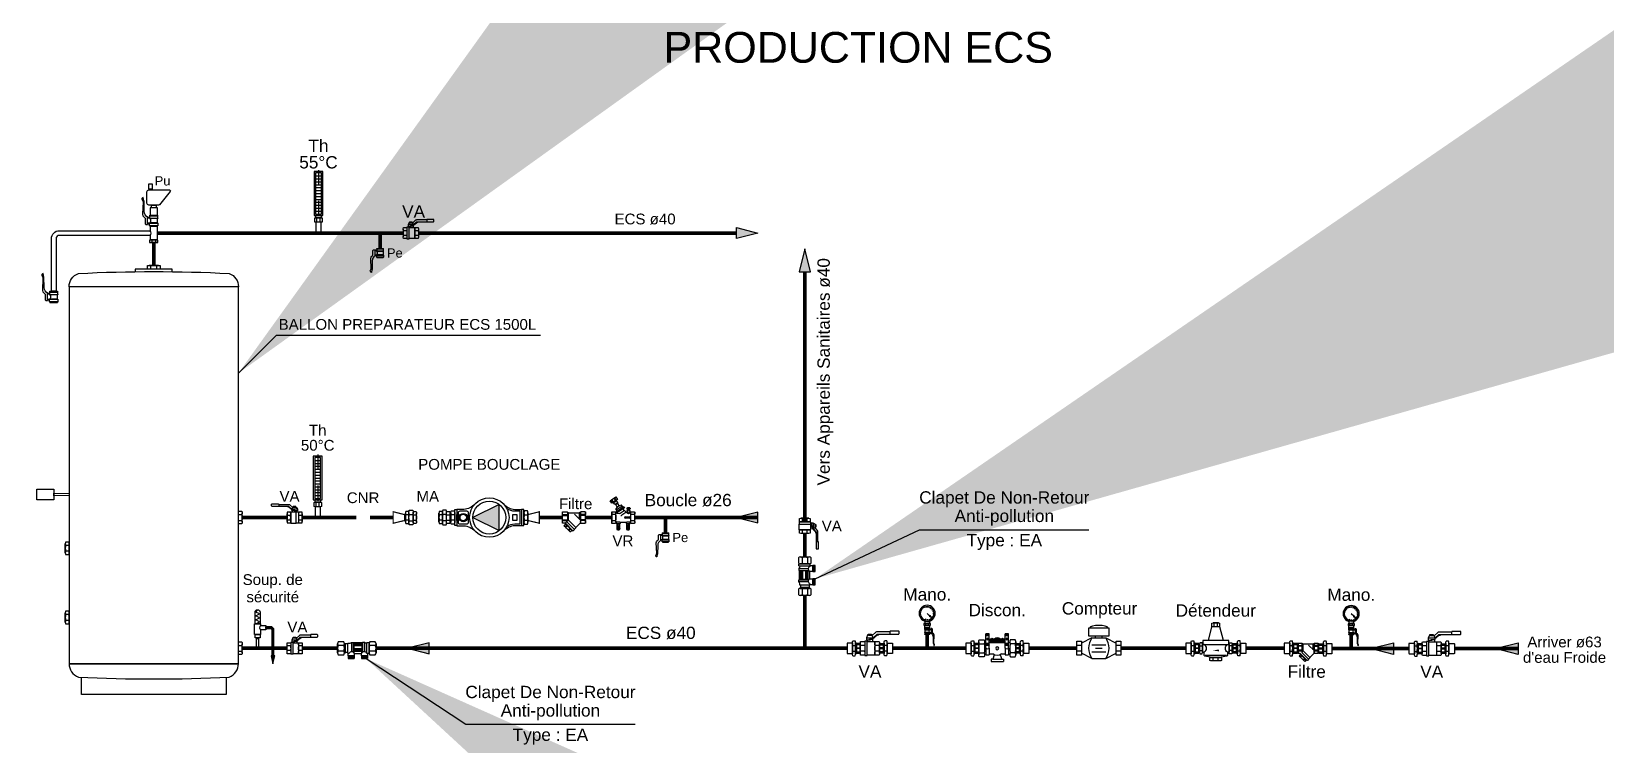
# Model space of a CAD drawing. Header units: metres. Extents: x -101133.8 to -101066.7, y -24899.3 to -24824.7.
# Drawn here: x -101076.97 to -101066.74, y -24847.15 to -24842.52 of the extents above; entities that cross this region are included whole.
import ezdxf
from ezdxf.enums import TextEntityAlignment as Align

# ---------------------------------------------------------------- set-up
doc = ezdxf.new("R2010")
doc.units = ezdxf.units.M
doc.header["$LTSCALE"] = 0.2
doc.linetypes.add('AXES2', pattern=[28.575, 19.05, -3.175, 3.175, -3.175])
for name, color, linetype in [('CMT-PLB-EC-U', 1, 'Continuous'), ('CMT_PLMB_BOUCLAGE', 33, 'BOUCLAGE'), ('CMT_PLMB_EAU_CHAUDE_SANITAIRE', 1, 'Continuous'), ('CMT_PLMB_EAU_FROIDE', 150, 'Continuous'), ('CMT_PLMB_MATERIELS', 33, 'Continuous'), ('CMT_PLMB_ROBINETTERIE_BOUCLAGE', 33, 'Continuous'), ('CMT_PLMB_ROBINETTERIE_EAU_CHAUDE_SANITAITE', 1, 'Continuous'), ('CMT_PLMB_ROBINETTERIE_EAU_FROIDE', 150, 'Continuous')]:
    doc.layers.add(name, color=color, linetype=linetype)
doc.styles.add('Arial', font='arial.ttf')
doc.styles.get("Standard").update_dxf_attribs({"font": 'arial.ttf'})
doc.linetypes.add('BOUCLAGE', pattern='A,12.7,-7.62,["BOU",Standard,S=2.54,R=0,X=-2.54,Y=-1.27],-7.62', length=27.94)
doc.linetypes.add('EAU_CHAUDE', pattern='A,12.7,-5.08,["EC",Standard,S=2.54,R=0,X=-2.54,Y=-1.27],-5.08', length=22.86)
doc.linetypes.add('EAU_FROIDE', pattern='A,12.7,-5.08,["EF",Standard,S=2.54,R=0,X=-2.54,Y=-1.27],-5.08', length=22.86)
doc.dimstyles.new('ISO-25', dxfattribs={"dimtxt": 2.5, "dimasz": 2.5, "dimexe": 1.25, "dimexo": 0.625, "dimtad": 1, "dimtxsty": 'Standard', "dimcen": 2.5, "dimadec": 0, "dimazin": 0, "dimtfac": 1, "dimtmove": 0, "dimatfit": 3, "dimfxl": 1, "dimarcsym": 0})

msp = doc.modelspace()

# ---------------------------------------------------------------- texts
at = {"layer": 'CMT-PLB-EC-U', "insert": (-101072.862, -24842.622), "char_height": 0.2, "attachment_point": 4, "style": 'Arial'}
msp.add_mtext('PRODUCTION ECS', dxfattribs=at)
at = {"layer": 'CMT_PLMB_BOUCLAGE'}
msp.add_text('Boucle ø26', height=0.08, rotation=360, dxfattribs=at).set_placement((-101072.702, -24845.563), align=Align.MIDDLE)
at = {"layer": 'CMT_PLMB_EAU_CHAUDE_SANITAIRE', "linetype": 'EAU_CHAUDE'}
msp.add_text('ECS ø40', height=0.07, dxfattribs=at).set_placement((-101072.982, -24843.737), align=Align.MIDDLE)
at = {"layer": 'CMT_PLMB_EAU_FROIDE', "linetype": 'EAU_FROIDE'}
for s, rotation, p in [('Vers Appareils Sanitaires ø40', 90, (-101071.812, -24844.73)), ('ECS ø40', 360, (-101072.88, -24846.428))]:
    msp.add_text(s, height=0.08, rotation=rotation, dxfattribs=at).set_placement(p, align=Align.MIDDLE)
for s, height, p in [('Mano.', 0.08, (-101071.149, -24846.178)), ('Mano.', 0.08, (-101068.394, -24846.18)), ('Discon.', 0.08, (-101070.694, -24846.278)), ('Compteur', 0.08, (-101070.029, -24846.28)), ('Détendeur', 0.08, (-101069.274, -24846.28)), ('Arriver ø63', 0.07, (-101067.008, -24846.486)), ("d'eau Froide", 0.07, (-101067.008, -24846.586)), ('VA', 0.08, (-101071.521, -24846.678)), ('Filtre', 0.08, (-101068.683, -24846.678)), ('VA', 0.08, (-101067.871, -24846.68))]:
    msp.add_text(s, height=height, dxfattribs=at).set_placement(p, align=Align.MIDDLE)
at = {"layer": 'CMT_PLMB_MATERIELS'}
for s, p in [('BALLON PREPARATEUR ECS 1500L', (-101074.526, -24844.422)), ('POMPE BOUCLAGE', (-101073.994, -24845.332))]:
    msp.add_text(s, height=0.07, dxfattribs=at).set_placement(p, align=Align.MIDDLE)
at = {"layer": 'CMT_PLMB_ROBINETTERIE_BOUCLAGE'}
for s, height, p in [('Th', 0.07, (-101075.109, -24845.108)), ('50°C', 0.07, (-101075.109, -24845.208)), ('VA', 0.07, (-101075.292, -24845.54)), ('CNR', 0.07, (-101074.814, -24845.549)), ('MA', 0.07, (-101074.394, -24845.54)), ('Filtre', 0.07, (-101073.433, -24845.587)), ('Pe', 0.06, (-101072.753, -24845.808)), ('VR', 0.07, (-101073.126, -24845.829))]:
    msp.add_text(s, height=height, dxfattribs=at).set_placement(p, align=Align.MIDDLE)
at = {"layer": 'CMT_PLMB_ROBINETTERIE_EAU_CHAUDE_SANITAITE'}
for s, height, p in [('Th', 0.08, (-101075.104, -24843.258)), ('55°C', 0.08, (-101075.104, -24843.368)), ('Pu', 0.06, (-101076.117, -24843.489)), ('VA', 0.08, (-101074.486, -24843.688)), ('Pe', 0.06, (-101074.608, -24843.958))]:
    msp.add_text(s, height=height, dxfattribs=at).set_placement(p, align=Align.MIDDLE)
at = {"layer": 'CMT_PLMB_ROBINETTERIE_EAU_FROIDE'}
for s, height, p in [('Clapet De Non-Retour', 0.08, (-101070.648, -24845.557)), ('Anti-pollution', 0.08, (-101070.648, -24845.677)), ('VA', 0.07, (-101071.769, -24845.733)), ('Type : EA', 0.08, (-101070.648, -24845.837)), ('Soup. de', 0.07, (-101075.401, -24846.09)), ('sécurité', 0.07, (-101075.401, -24846.192)), ('VA', 0.07, (-101075.241, -24846.39)), ('Clapet De Non-Retour', 0.08, (-101073.597, -24846.822)), ('Anti-pollution', 0.08, (-101073.597, -24846.942)), ('Type : EA', 0.08, (-101073.597, -24847.102))]:
    msp.add_text(s, height=height, dxfattribs=at).set_placement(p, align=Align.MIDDLE)

# ---------------------------------------------------------------- blocks, each defined once
blk = doc.blocks.new('A$C6D3B1E38')
blk.add_lwpolyline([(42, 12), (42, 62, 0.260392), (65, 100), (66, 172), (68, 172), (71, 195, -0.628085), (78, 178, 0.144704), (73, 165), (76, 81, -0.213854), (68, 64, 0.040121), (59, 55), (59, 21, -0.414214), (50, 12), (42, 12)], format="xyb")
for points in [[(26, 73, -0.414214), (28, 70), (-28, 70, -0.414214), (-26, 73)], [(26, 52, 0.414214), (28, 54), (-28, 54, 0.414214), (-26, 52)], [(26, 23, -0.414214), (28, 21), (-28, 21, -0.414214), (-26, 23)], [(26, 2, 0.414214), (28, 4), (-28, 4, 0.414214), (-26, 2)], [(26, 23), (-26, 23), (-26, 52), (26, 52, 0.294557)]]:
    blk.add_lwpolyline(points, format="xyb", close=True)
for points in [[(-28, 54), (-28, 70), (28, 70), (28, 54)], [(-28, 21), (-28, 4), (28, 4), (28, 21)], [(-26, 73), (26, 73), (26, 75), (-26, 75)], [(-26, 2), (26, 2), (26, 0), (-26, 0)]]:
    blk.add_lwpolyline(points, close=True)
for points in [[(28, 60), (42, 60)], [(28, 56), (42, 56)], [(28, 20), (42, 20)], [(28, 15), (42, 15)]]:
    blk.add_lwpolyline(points)
blk = doc.blocks.new('A$C7BAB5FDA')
blk.add_lwpolyline([(8.1, 0.8, 0.15), (18.8, 0.8), (18.8, 11.2, 0.15), (8.1, 11.2, 0.1), (-8.1, 11.2, 0.15), (-18.8, 11.2), (-18.8, 0.8, 0.15), (-8.1, 0.8, 0.1)], format="xyb", close=True)
for points in [[(13.4, 12), (-13.5, 12)], [(13.4, 0), (-13.5, 0)], [(-8.1, 11.2), (-8.1, 0.8)], [(8.1, 11.2), (8.1, 0.8)]]:
    blk.add_lwpolyline(points)
blk = doc.blocks.new('Sens')
blk.add_lwpolyline([(0, -25), (-100, 0), (0, 25)], close=True)
blk.add_solid([(-100, 0), (0, 25), (0, -25)])
blk = doc.blocks.new('A$C38E2233A')
at = {"color": 1, "linetype": 'AXES2'}
blk.add_line((0, 322.5), (0, 0), dxfattribs=at)
for points in [[(-22.5, 90), (22.5, 90), (22.5, 315), (-22.5, 315)], [(-22.5, 90), (22.5, 90), (22.5, 315), (-22.5, 315)], [(-15, 97.5), (15, 97.5), (15, 307.5), (-15, 307.5)], [(-13.5, 90), (13.5, 90), (13.5, 78), (-13.5, 78)], [(13.5, 0), (13.5, 55.5), (-13.5, 55.5), (-13.5, 0)]]:
    blk.add_lwpolyline(points, close=True)
for points in [[(-12, 292.5), (12, 292.5)], [(-12, 277.5), (12, 277.5)], [(-12, 262.5), (12, 262.5)], [(-12, 247.5), (12, 247.5)], [(-12, 232.5), (12, 232.5)], [(-12, 217.5), (12, 217.5)], [(-12, 202.5), (12, 202.5)], [(-12, 187.5), (12, 187.5)], [(-12, 172.5), (12, 172.5)], [(-12, 157.5), (12, 157.5)], [(-12, 142.5), (12, 142.5)], [(-12, 127.5), (12, 127.5)], [(-12, 112.5), (12, 112.5)], [(13.5, 78), (-13.5, 78)], [(13.5, 55.5), (-13.5, 55.5)], [(-8.1, 56.3), (-8.1, 77.2)], [(8.1, 56.3), (8.1, 77.2)]]:
    blk.add_lwpolyline(points)
blk.add_lwpolyline([(8.1, 77.2, -0.15), (18.9, 77.2), (18.9, 56.3, -0.15), (8.1, 56.3, -0.1), (-8.1, 56.3, -0.15), (-18.9, 56.3), (-18.9, 77.2, -0.15), (-8.1, 77.2, -0.1)], format="xyb", close=True)
blk = doc.blocks.new('ecrou')
blk.add_lwpolyline([(0.3, 3, -0.15), (0.3, 7), (3.7, 7, -0.15), (3.7, 3, -0.1), (3.7, -3, -0.15), (3.7, -7), (0.3, -7, -0.15), (0.3, -3, -0.1)], format="xyb", close=True)
for points in [[(0, 5), (0, -5)], [(3.7, 3), (0.3, 3)], [(4, 5), (4, -5)], [(3.7, -3), (0.3, -3)]]:
    blk.add_lwpolyline(points)
blk = doc.blocks.new('A$C5EDA2DEB')
for p, q in [((-65, 47), (-65, 36)), ((-35, 43), (-35, 38))]:
    blk.add_line(p, q)
for points in [[(-68, 55), (-87, 72, 0.185339), (-90, 73), (-196, 73, -0.414214), (-200, 77), (-200, 85, -0.414214), (-196, 89), (-157, 89, -0.414214), (-153, 85), (-153, 73)], [(-153, 85), (-87, 85, -0.185339), (-81, 83), (-62, 66)], [(-68, 55), (-72, 55, -0.185339), (-73, 55), (-89, 69, 0.185339), (-90, 70), (-94, 70, -0.414214), (-96, 72), (-96, 73)]]:
    blk.add_lwpolyline(points, format="xyb")
for points in [[(-77, 15, 0.15), (-77, 35), (-98, 35, 0.15), (-98, 15, 0.1), (-98, -15, 0.15), (-98, -35), (-77, -35, 0.15), (-77, -15, 0.1)], [(-2, 15, 0.15), (-2, 35), (-23, 35, 0.15), (-23, 15, 0.1), (-23, -15, 0.15), (-23, -35), (-2, -35, 0.15), (-2, -15, 0.1)]]:
    blk.add_lwpolyline(points, format="xyb", close=True)
for points in [[(-100, 25), (-100, -25)], [(-98, 15), (-77, 15)], [(-75, 25), (-75, -25)], [(-48, 43), (-48, 47), (-68, 47), (-68, 55)], [(-32, 55), (-32, 43), (-52, 43), (-52, 47)], [(-25, 25), (-25, -25)], [(-23, 15), (-2, 15)], [(0, 25), (0, -25)], [(-98, -15), (-77, -15)], [(-23, -15), (-2, -15)]]:
    blk.add_lwpolyline(points)
for points in [[(-75, -36), (-40, -36), (-40, 36), (-75, 36)], [(-68, 55), (-61, 67), (-39, 67), (-32, 55)], [(-25, -37), (-40, -37), (-40, 38), (-25, 38)]]:
    blk.add_lwpolyline(points, close=True)
at = {"extrusion": (0, 0, -1), "xscale": 1.247165533428415, "yscale": 1.247165533428415, "zscale": -1.247165533428194, "rotation": 90}
blk.add_blockref('ecrou', (50, 67), dxfattribs=at)
blk = doc.blocks.new('A$C4CED1AE6')
for points in [[(25, -2), (-25, -2), (-25, 0), (25, 0)], [(27, -21), (27, -4), (-27, -4), (-27, -21)], [(27, -54), (27, -70), (-27, -70), (-27, -54)], [(25, -73), (-25, -73), (-25, -75), (25, -75)]]:
    blk.add_lwpolyline(points, close=True)
blk.add_lwpolyline([(-41, -12), (-41, -62, 0.260392), (-64, -100), (-65, -172), (-67, -172), (-70, -195, -0.628085), (-77, -178, 0.144704), (-72, -165), (-75, -81, -0.213854), (-67, -64, 0.040121), (-58, -55), (-58, -21, -0.414214), (-49, -12), (-41, -12)], format="xyb")
for points in [[(-27, -15), (-41, -15)], [(-27, -20), (-41, -20)], [(-27, -56), (-41, -56)], [(-27, -60), (-41, -60)]]:
    blk.add_lwpolyline(points)
for points in [[(-25, -2, 0.414214), (-27, -4), (27, -4, 0.414214), (25, -2)], [(-25, -23, -0.414214), (-27, -21), (27, -21, -0.414214), (25, -23)], [(-25, -52, 0.414214), (-27, -54), (27, -54, 0.414214), (25, -52)], [(-25, -73, -0.414214), (-27, -70), (27, -70, -0.414214), (25, -73)], [(-25, -23), (25, -23), (25, -52), (-25, -52, 0.294557)]]:
    blk.add_lwpolyline(points, format="xyb", close=True)
blk = doc.blocks.new('A$C67024C5C')
blk.add_lwpolyline([(-18.8, 55, 0, 0, -0.348247), (-21.9, 81.1, 0, 0, 0.24918), (-21.9, 118.9, 0, 0, -0.348247), (-18.8, 145, 0.0743, 0.0743, 0), (18.8, 145, 0, 0, -0.348247), (21.9, 118.9, 0, 0, 0.24918), (21.9, 81.1, 0, 0, -0.348247), (18.8, 55, 0.0743, 0.0743, 0)], format="xyseb", close=True)
at = {"const_width": 0.0743}
for points in [[(18.8, 196.5), (18.8, 200), (-18.8, 200), (-18.8, 196.5)], [(18.8, 148.5), (18.8, 145), (-18.8, 145), (-18.8, 148.5)], [(18.8, 51.5), (18.8, 55), (-18.8, 55), (-18.8, 51.5)], [(18.8, 3.5), (18.8, 0), (-18.8, 0), (-18.8, 3.5)]]:
    blk.add_lwpolyline(points, close=True, dxfattribs=at)
at = {"rotation": 270}
for p, xscale, yscale, zscale in [((0, 163.5), -4.5, 4.5, 4.5), ((0, 196.5), 3.75, 3.75, 3.75), ((0, 148.5), -3.75, 3.75, 3.75), ((0, 36.5), 4.5, 4.5, 4.5), ((0, 51.5), 3.75, 3.75, 3.75), ((0, 3.5), -3.75, 3.75, 3.75)]:
    blk.add_blockref('ecrou', p, dxfattribs=dict(at, xscale=xscale, yscale=yscale, zscale=zscale))
blk = doc.blocks.new('A$C4585641A')
for points in [[(2, 18, -0.15), (2, 43), (23, 43, -0.15), (23, 18, -0.1), (23, -18, -0.15), (23, -43), (2, -43, -0.15), (2, -18, -0.1)], [(60, 43), (103, 43, -0.414214), (113, 32), (113, -32, -0.414214), (103, -43), (60, -43, -0.414214), (49, -32), (49, 32, -0.414214)], [(498, 18, 0.15), (498, 43), (477, 43, 0.15), (477, 18, 0.1), (477, -18, 0.15), (477, -43), (498, -43, 0.15), (498, -18, 0.1)]]:
    blk.add_lwpolyline(points, format="xyb", close=True)
for points in [[(0, 30), (0, -30)], [(23, 18), (2, 18)], [(25, 30), (25, -30)], [(475, 30), (475, -30)], [(477, 18), (498, 18)], [(500, 30), (500, -30)], [(23, -18), (2, -18)], [(477, -18), (498, -18)]]:
    blk.add_lwpolyline(points)
for points in [[(40, -52), (25, -52), (25, 53), (40, 53)], [(40, 20), (49, 20), (49, -20), (40, -20)], [(403, 19), (429, 19), (429, -19), (403, -19)], [(460, -52), (475, -52), (475, 53), (460, 53)]]:
    blk.add_lwpolyline(points, close=True)
for points in [[(156, 87, -0.19034), (85, 53), (40, 53), (40, -53), (85, -53, -0.19034), (156, -87)], [(344, 87, 0.19034), (415, 53), (460, 53), (460, -53), (415, -53, 0.19034), (344, -87)], [(364, 58, 0.112868), (415, 43), (449, 43), (449, -43), (415, -43, 0.112868), (364, -58)]]:
    blk.add_lwpolyline(points, format="xyb")
at = {"color": 8}
blk.add_lwpolyline([(314, -85), (314, 85), (143, 0)], close=True, dxfattribs=at)
for centre, radius in [((250, 0), 128), ((250, 0), 107), ((81, 0), 26.7), ((81, 0), 21.3)]:
    blk.add_circle(centre, radius)
blk.add_solid([(143, 0), (314, -85), (314, 85)], dxfattribs=at)
blk = doc.blocks.new('A$C4F6E31E3')
for p, q in [((0, 58), (2, 62)), ((0, -58), (0, 58)), ((2, 62), (52, 62)), ((2, 32), (52, 32)), ((2, 32), (2, 24)), ((2, 24), (52, 24)), ((54, 59), (52, 62)), ((52, 32), (52, 24)), ((54, 58), (54, -58)), ((119, 37), (54, -27)), ((57, 54), (63, 54)), ((65, -17), (65, 52)), ((183, 51), (67, 51)), ((185, -30), (185, 52)), ((193, 54), (187, 54)), ((196, 59), (198, 62)), ((196, 58), (196, -39)), ((248, 62), (198, 62)), ((248, 32), (198, 32)), ((198, 32), (198, 24)), ((248, 24), (198, 24)), ((250, 58), (248, 62)), ((248, 32), (248, 24)), ((250, -58), (250, 58)), ((0, -58), (2, -62)), ((2, -24), (52, -24)), ((2, -24), (2, -32)), ((2, -32), (52, -32)), ((52, -62), (2, -62)), ((52, -24), (52, -32)), ((54, -59), (52, -62)), ((54, -58), (105, -108)), ((185, -30), (105, -109)), ((119, -126), (105, -112)), ((203, -45), (121, -128)), ((133, -143), (121, -131)), ((218, -60), (136, -143)), ((147, -138), (136, -144)), ((148, -138), (215, -71)), ((164, -154), (149, -139)), ((177, -141), (161, -125)), ((164, -154), (168, -153)), ((182, -136), (166, -120)), ((168, -153), (230, -91)), ((177, -141), (182, -136)), ((201, -44), (187, -30)), ((213, -105), (197, -89)), ((248, -24), (198, -24)), ((198, -24), (198, -32)), ((248, -32), (198, -32)), ((218, -100), (202, -84)), ((218, -58), (205, -45)), ((218, -100), (213, -105)), ((215, -70), (219, -62)), ((231, -87), (216, -72)), ((219, -62), (248, -62)), ((231, -87), (230, -91)), ((248, -24), (248, -32)), ((250, -58), (248, -62))]:
    blk.add_line(p, q)
for centre, radius, start, end in [((53, 47), 53.4, 163.7398, 196.2602), ((130, 0), 130, 169.6111, 190.3889), ((1, 47), 53.4, 343.7398, 16.2602), ((-76, 0), 130, 349.6111, 10.3889), ((52, 58), 2.14, 0, 30), ((57, 57), 2.14, 180, 270), ((63, 52), 2.14, 14.4775, 90), ((67, 53), 2.14, 194.4775, 270), ((183, 53), 2.14, 270, 345.5225), ((187, 52), 2.14, 90, 165.5225), ((193, 57), 2.14, 270, 0), ((249, 47), 53.4, 163.7398, 196.2602), ((198, 58), 2.14, 150, 180), ((326, 0), 130, 169.6111, 190.3889), ((197, 47), 53.4, 343.7398, 16.2602), ((120, 0), 130, 349.6111, 10.3889), ((53, -47), 53.4, 163.7398, 196.2602), ((1, -47), 53.4, 343.7398, 16.2602), ((52, -58), 2.14, 330, 0), ((103, -109), 2.14, 337.0243, 45), ((107, -111), 2.14, 157.0243, 225), ((118, -128), 2.14, 345, 45), ((122, -129), 2.14, 165, 225), ((135, -142), 2.14, 225, 294.6769), ((148, -140), 2.14, 45, 114.6769), ((128, -104), 39.1, 301.5803, 328.4197), ((156, -132), 23.2, 291.965, 338.035), ((15, 62), 236, 309.5474, 320.4526), ((184, -28), 2.14, 225, 292.9757), ((102, -25), 137, 305.57, 324.43), ((185, -32), 2.14, 45, 112.9757), ((249, -47), 53.4, 163.7398, 171.9873), ((202, -43), 2.14, 225, 285), ((181, -51), 39.1, 301.5803, 328.4197), ((203, -47), 2.14, 45, 105), ((217, -71), 2.14, 155.3231, 225), ((216, -60), 2.14, 335.3231, 45), ((209, -79), 23.2, 291.965, 338.035), ((197, -47), 53.4, 343.7398, 16.2602)]:
    blk.add_arc(centre, radius, start, end)
blk = doc.blocks.new('A$C67A64C0C')
for p, q in [((-63, 118), (-63, 103)), ((-62, 116), (-57, 116)), ((-62, 105), (-57, 105)), ((-56, 103), (-56, 118)), ((-47, 118), (-56, 118)), ((-56, 118), (-56, 110)), ((-56, 102), (-56, 110)), ((-33, 121), (-33, 123)), ((30, 150), (-30, 150)), ((-30, 123), (30, 123)), ((-21, 147), (-21, 126)), ((21, 147), (21, 126)), ((40, 115), (44, 115)), ((43, 115), (43, 99)), ((69, 112), (44, 112)), ((70, 115), (70, 107)), ((70, 115), (70, 115)), ((70, 99), (70, 114)), ((70, 99), (70, 107)), ((76, 112), (71, 112)), ((77, 114), (77, 99)), ((-114, 30), (-129, 20)), ((-111, 26), (-126, 16)), ((-101, 12), (-117, 1)), ((-99, 8), (-114, -3)), ((-90, 38), (-93, 35)), ((-83, 27), (-86, 25)), ((-74, 69), (-48, 30)), ((-67, 81), (-34, 32)), ((-46, 82), (-57, 74)), ((-47, 102), (-56, 102)), ((-32, 91), (-15, 66)), ((-30, 36), (-30, 33)), ((30, 27), (-30, 27)), ((-30, 0), (30, 0)), ((-21, 24), (-21, 3)), ((21, 24), (21, 3)), ((40, 99), (44, 99)), ((40, 51), (44, 51)), ((40, 35), (44, 35)), ((43, 51), (43, 35)), ((69, 101), (44, 101)), ((69, 48), (44, 48)), ((69, 38), (44, 38)), ((70, 99), (70, 99)), ((70, 36), (70, 51)), ((70, 51), (70, 43)), ((70, 51), (70, 51)), ((70, 35), (70, 43)), ((70, 35), (70, 35)), ((76, 101), (71, 101)), ((76, 48), (71, 48)), ((76, 38), (71, 38)), ((77, 51), (77, 36))]:
    blk.add_line(p, q)
for points in [[(-62, 101, -0.213301), (-62, 101, -0.094046), (-62, 101, -0.050718), (-63, 102, -0.038121), (-63, 103, -0.038121), (-63, 104, -0.050718), (-62, 104, -0.094046), (-62, 105, -0.213301), (-62, 105, -0.316569), (-62, 105, -0.049272), (-62, 107, -0.021514), (-63, 108, -0.01537), (-63, 110, -0.01537), (-63, 113, -0.021514), (-62, 114, -0.049272), (-62, 115, -0.316569), (-62, 116, -0.213301), (-62, 116, -0.094046), (-62, 116, -0.050718), (-63, 117, -0.038121), (-63, 118, -0.038121), (-63, 119, -0.050718), (-62, 119, -0.094046), (-62, 120, -0.213301), (-62, 120), (-57, 120, -0.213301), (-56, 120, -0.094046), (-56, 119, -0.050718), (-56, 119, -0.038121), (-56, 118, -0.038121), (-56, 117, -0.050718), (-56, 116, -0.094046), (-56, 116, -0.213301), (-57, 116, -0.316569), (-56, 115, -0.049272), (-56, 114, -0.021514), (-56, 113, -0.01537), (-56, 110, -0.01537), (-56, 108, -0.021514), (-56, 107, -0.049272), (-56, 105, -0.316569), (-57, 105, -0.213301), (-56, 105, -0.094046), (-56, 104, -0.050718), (-56, 104, -0.038121), (-56, 103, -0.038121), (-56, 102, -0.050718), (-56, 101, -0.094046), (-56, 101, -0.213301), (-57, 101)], [(-38, 147, -0.213301), (-38, 148, -0.094046), (-36, 149, -0.050718), (-33, 150, -0.038121), (-30, 150, -0.038121), (-26, 150, -0.050718), (-24, 149, -0.094046), (-22, 148, -0.213301), (-21, 147, -0.316569), (-21, 148, -0.049272), (-15, 149, -0.021514), (-9, 150, -0.01537), (0, 150, -0.01537), (9, 150, -0.021514), (15, 149, -0.049272), (21, 148, -0.316569), (21, 147, -0.213301), (22, 148, -0.094046), (24, 149, -0.050718), (26, 150, -0.038121), (30, 150, -0.038121), (33, 150, -0.050718), (36, 149, -0.094046), (38, 148, -0.213301), (38, 147), (38, 126, -0.213301), (38, 125, -0.094046), (36, 124, -0.050718), (33, 123, -0.038121), (30, 123, -0.038121), (26, 123, -0.050718), (24, 124, -0.094046), (22, 125, -0.213301), (21, 126, -0.316569), (21, 125, -0.049272), (15, 124, -0.021514), (9, 123, -0.01537), (0, 123, -0.01537), (-9, 123, -0.021514), (-15, 124, -0.049272), (-21, 125, -0.316569), (-21, 126, -0.213301), (-22, 125, -0.094046), (-24, 124, -0.050718), (-26, 123, -0.038121), (-30, 123, -0.038121), (-33, 123, -0.050718), (-36, 124, -0.094046), (-38, 125, -0.213301), (-38, 126)], [(69, 97, 0.213301), (70, 97, 0.094046), (70, 98, 0.050718), (70, 98, 0.038121), (70, 99, 0.038121), (70, 100, 0.050718), (70, 101, 0.094046), (70, 101, 0.213301), (69, 101, 0.316569), (70, 102, 0.049272), (70, 103, 0.021514), (70, 105, 0.01537), (70, 107, 0.01537), (70, 109, 0.021514), (70, 111, 0.049272), (70, 112, 0.316569), (69, 112, 0.213301), (70, 112, 0.094046), (70, 113, 0.050718), (70, 113, 0.038121), (70, 114, 0.038121), (70, 115, 0.050718), (70, 116, 0.094046), (70, 116, 0.213301), (69, 116), (44, 116, 0.213301), (44, 116, 0.094046), (44, 116, 0.050718), (44, 115, 0.038121), (43, 114, 0.038121), (44, 113, 0.050718), (44, 113, 0.094046), (44, 112, 0.213301), (44, 112, 0.316569), (44, 112, 0.049272), (44, 111, 0.021514), (44, 109, 0.01537), (43, 107, 0.01537), (44, 105, 0.021514), (44, 103, 0.049272), (44, 102, 0.316569), (44, 101, 0.213301), (44, 101, 0.094046), (44, 101, 0.050718), (44, 100, 0.038121), (43, 99, 0.038121), (44, 98, 0.050718), (44, 98, 0.094046), (44, 97, 0.213301), (44, 97)], [(76, 97, 0.213301), (77, 97, 0.094046), (77, 98, 0.050718), (77, 98, 0.038121), (77, 99, 0.038121), (77, 100, 0.050718), (77, 101, 0.094046), (77, 101, 0.213301), (76, 101, 0.316569), (77, 102, 0.049272), (77, 103, 0.021514), (77, 105, 0.01537), (77, 107, 0.01537), (77, 109, 0.021514), (77, 111, 0.049272), (77, 112, 0.316569), (76, 112, 0.213301), (77, 112, 0.094046), (77, 113, 0.050718), (77, 113, 0.038121), (77, 114, 0.038121), (77, 115, 0.050718), (77, 116, 0.094046), (77, 116, 0.213301), (76, 116), (71, 116, 0.213301), (71, 116, 0.094046), (71, 116, 0.050718), (70, 115, 0.038121), (70, 114, 0.038121), (70, 113, 0.050718), (71, 113, 0.094046), (71, 112, 0.213301), (71, 112, 0.316569), (71, 112, 0.049272), (71, 111, 0.021514), (70, 109, 0.01537), (70, 107, 0.01537), (70, 105, 0.021514), (71, 103, 0.049272), (71, 102, 0.316569), (71, 101, 0.213301), (71, 101, 0.094046), (71, 101, 0.050718), (70, 100, 0.038121), (70, 99, 0.038121), (70, 98, 0.050718), (71, 98, 0.094046), (71, 97, 0.213301), (71, 97)], [(-38, 24, -0.213301), (-38, 25, -0.094046), (-36, 26, -0.050718), (-33, 27, -0.038121), (-30, 27, -0.038121), (-26, 27, -0.050718), (-24, 26, -0.094046), (-22, 25, -0.213301), (-21, 24, -0.316569), (-21, 25, -0.049272), (-15, 26, -0.021514), (-9, 27, -0.01537), (0, 27, -0.01537), (9, 27, -0.021514), (15, 26, -0.049272), (21, 25, -0.316569), (21, 24, -0.213301), (22, 25, -0.094046), (24, 26, -0.050718), (26, 27, -0.038121), (30, 27, -0.038121), (33, 27, -0.050718), (36, 26, -0.094046), (38, 25, -0.213301), (38, 24), (38, 3, -0.213301), (38, 2, -0.094046), (36, 1, -0.050718), (33, 0, -0.038121), (30, 0, -0.038121), (26, 0, -0.050718), (24, 1, -0.094046), (22, 2, -0.213301), (21, 3, -0.316569), (21, 2, -0.049272), (15, 1, -0.021514), (9, 0, -0.01537), (0, 0, -0.01537), (-9, 0, -0.021514), (-15, 1, -0.049272), (-21, 2, -0.316569), (-21, 3, -0.213301), (-22, 2, -0.094046), (-24, 1, -0.050718), (-26, 0, -0.038121), (-30, 0, -0.038121), (-33, 0, -0.050718), (-36, 1, -0.094046), (-38, 2, -0.213301), (-38, 3)], [(69, 33, 0.213301), (70, 34, 0.094046), (70, 34, 0.050718), (70, 35, 0.038121), (70, 36, 0.038121), (70, 36, 0.050718), (70, 37, 0.094046), (70, 38, 0.213301), (69, 38, 0.316569), (70, 38, 0.049272), (70, 39, 0.021514), (70, 41, 0.01537), (70, 43, 0.01537), (70, 45, 0.021514), (70, 47, 0.049272), (70, 48, 0.316569), (69, 48, 0.213301), (70, 49, 0.094046), (70, 49, 0.050718), (70, 50, 0.038121), (70, 51, 0.038121), (70, 51, 0.050718), (70, 52, 0.094046), (70, 53, 0.213301), (69, 53), (44, 53, 0.213301), (44, 53, 0.094046), (44, 52, 0.050718), (44, 51, 0.038121), (43, 51, 0.038121), (44, 50, 0.050718), (44, 49, 0.094046), (44, 49, 0.213301), (44, 48, 0.316569), (44, 48, 0.049272), (44, 47, 0.021514), (44, 45, 0.01537), (43, 43, 0.01537), (44, 41, 0.021514), (44, 39, 0.049272), (44, 38, 0.316569), (44, 38, 0.213301), (44, 38, 0.094046), (44, 37, 0.050718), (44, 36, 0.038121), (43, 36, 0.038121), (44, 35, 0.050718), (44, 34, 0.094046), (44, 34, 0.213301), (44, 33)], [(76, 33, 0.213301), (77, 34, 0.094046), (77, 34, 0.050718), (77, 35, 0.038121), (77, 36, 0.038121), (77, 36, 0.050718), (77, 37, 0.094046), (77, 38, 0.213301), (76, 38, 0.316569), (77, 38, 0.049272), (77, 39, 0.021514), (77, 41, 0.01537), (77, 43, 0.01537), (77, 45, 0.021514), (77, 47, 0.049272), (77, 48, 0.316569), (76, 48, 0.213301), (77, 49, 0.094046), (77, 49, 0.050718), (77, 50, 0.038121), (77, 51, 0.038121), (77, 51, 0.050718), (77, 52, 0.094046), (77, 53, 0.213301), (76, 53), (71, 53, 0.213301), (71, 53, 0.094046), (71, 52, 0.050718), (70, 51, 0.038121), (70, 51, 0.038121), (70, 50, 0.050718), (71, 49, 0.094046), (71, 49, 0.213301), (71, 48, 0.316569), (71, 48, 0.049272), (71, 47, 0.021514), (70, 45, 0.01537), (70, 43, 0.01537), (70, 41, 0.021514), (71, 39, 0.049272), (71, 38, 0.316569), (71, 38, 0.213301), (71, 38, 0.094046), (71, 37, 0.050718), (70, 36, 0.038121), (70, 36, 0.038121), (70, 35, 0.050718), (71, 34, 0.094046), (71, 34, 0.213301), (71, 33)]]:
    blk.add_lwpolyline(points, format="xyb", close=True)
for points in [[(-51, 110), (-45, 99), (-32, 99), (-26, 110), (-32, 121), (-45, 121)], [(-122, 8), (-134, 27), (-118, 37), (-106, 19), (-94, 1), (-109, -10)]]:
    blk.add_lwpolyline(points, close=True)
for points in [[(2, 120), (-2, 120), (-2, 89), (-5, 89), (0, 82), (5, 89), (2, 89), (2, 120)], [(77, 111), (81, 111), (81, 102), (77, 102)], [(-98, 6), (-96, 10), (-103, 21), (-111, 32), (-115, 31)], [(-109, 30), (-96, 39), (-90, 30), (-84, 21), (-97, 12)], [(-76, 49), (-91, 39), (-82, 26), (-66, 36)], [(77, 47), (81, 47), (81, 39), (77, 39)]]:
    blk.add_lwpolyline(points)
for points in [[(32, 118), (31, 118, 0.414214), (29, 115), (29, 100, 0.414214), (31, 97), (32, 97)], [(33, 123), (33, 121, 0.414214), (36, 118), (36, 118, -0.414214), (40, 114), (40, 100, -0.414214), (36, 96), (36, 96, 0.414214), (33, 93), (33, 60, 0.414214), (36, 56), (36, 56, -0.414214), (40, 53), (40, 34, -0.414214), (36, 31), (36, 31, 0.414709), (33, 27), (33, 27)], [(-67, 73), (-79, 65, 0.331589), (-80, 61), (-77, 51), (-71, 43), (-65, 34), (-57, 27, 0.331589), (-53, 27), (-41, 35)], [(-29, 27), (-29, 31, 0.668179), (-33, 32), (-38, 29), (-71, 79), (-63, 84), (-32, 37, 0.651326), (-28, 39), (-27, 50, 0.161431), (-29, 56), (-46, 81, -0.414214), (-45, 85), (-38, 90, 0.249375), (-33, 98), (-33, 99)], [(32, 56), (31, 56, 0.414214), (29, 53), (29, 35, 0.414214), (31, 32), (32, 32)]]:
    blk.add_lwpolyline(points, format="xyb")
for centre, radius in [((-39, 110), 7.55), ((57, 107), 4.44), ((57, 107), 2.64), ((57, 43), 4.44), ((57, 43), 2.64)]:
    blk.add_circle(centre, radius)
blk.add_arc((-24, 60), 10.6, 357.309, 33.9899)
blk = doc.blocks.new('A$C333F4046')
blk.add_lwpolyline([(23, -19, -0.181818), (23, -41), (2, -41, -0.181818), (2, -19, -0.105263), (2, 19, -0.181818), (2, 41), (23, 41, -0.181818), (23, 19, -0.105263)], format="xyb", close=True)
for points in [[(0, -30), (0, 30)], [(2, 19), (23, 19)], [(25, -30), (25, 30)], [(2, -19), (23, -19)]]:
    blk.add_lwpolyline(points)
blk = doc.blocks.new('A$C40577820')
for points in [[(120, 2749), (120, 2765), (-120, 2765), (-120, 2749)], [(470, 112), (470, 0), (-470, 0), (-470, 112)]]:
    blk.add_lwpolyline(points)
for points in [[(-490, 2737, -0.025619), (490, 2737, -0.319602), (550, 2650), (-550, 2650, -0.319602)], [(-490, 113, 0.025619), (490, 113, 0.319602), (550, 200), (-550, 200, 0.319602)]]:
    blk.add_lwpolyline(points, format="xyb", close=True)
blk.add_lwpolyline([(-550, 200), (550, 200), (550, 2650), (-550, 2650)], close=True)
at = {"rotation": 90}
blk.add_blockref('A$C333F4046', (0, 2765), dxfattribs=at)
for p in [(550, 1150), (550, 300)]:
    blk.add_blockref('A$C333F4046', p)
at = {"xscale": -1}
for p in [(-550, 950), (-550, 500)]:
    blk.add_blockref('A$C333F4046', p, dxfattribs=at)
blk = doc.blocks.new('A$C6410204F')
for points in [[(46, 95), (95, 46), (173, 124), (124, 173)], [(-5, 5), (5, -5), (76, 65), (65, 76)]]:
    blk.add_lwpolyline(points, close=True)
blk = doc.blocks.new('A$C7AEA77E3')
for p, q in [((-192, 107), (-192, 92)), ((-80, 59), (-80, 45)), ((-45, 54), (-45, 47))]:
    blk.add_line(p, q)
for points in [[(-85, 69), (-109, 91, 0.185339), (-112, 92), (-248, 92, -0.414214), (-252, 97), (-252, 107, -0.414214), (-248, 112), (-198, 112, -0.414214), (-192, 107), (-109, 107, -0.185339), (-102, 104), (-78, 83)], [(-85, 69), (-90, 69, -0.185339), (-92, 70), (-111, 87, 0.185339), (-113, 88), (-118, 88, -0.414214), (-120, 91), (-120, 92)]]:
    blk.add_lwpolyline(points, format="xyb")
for points in [[(-97, 19, 0.15), (-97, 44), (-123, 44, 0.15), (-123, 19, 0.1), (-123, -19, 0.15), (-123, -44), (-97, -44, 0.15), (-97, -19, 0.1)], [(-2, 19, 0.15), (-2, 44), (-28, 44, 0.15), (-28, 19, 0.1), (-28, -19, 0.15), (-28, -44), (-2, -44, 0.15), (-2, -19, 0.1)]]:
    blk.add_lwpolyline(points, format="xyb", close=True)
for points in [[(-125, 31), (-125, -32)], [(-123, 19), (-97, 19)], [(-45, 45), (-95, 45), (-95, 45), (-95, -45), (-95, -45), (-95, -45), (-45, -45)], [(-95, 31), (-95, -32)], [(-60, 54), (-60, 59), (-85, 59), (-85, 69)], [(-40, 69), (-40, 54), (-66, 54), (-66, 59)], [(-30, 31), (-30, -32)], [(-28, 19), (-2, 19)], [(0, 31), (0, -32)], [(-123, -19), (-97, -19)], [(-28, -19), (-2, -19)]]:
    blk.add_lwpolyline(points)
for points in [[(-85, 69), (-76, 85), (-48, 85), (-40, 69)], [(-30, -47), (-45, -47), (-45, 47), (-30, 47)]]:
    blk.add_lwpolyline(points, close=True)
at = {"extrusion": (0, 0, -1), "xscale": 1.5714285714286, "yscale": 1.5714285714286, "zscale": -1.5714285714286, "rotation": 90}
blk.add_blockref('ecrou', (62, 85), dxfattribs=at)
blk = doc.blocks.new('A$C225B042B')
blk.add_lwpolyline([(-50, 0), (0, 0)])
at = {"xscale": -0.375, "yscale": 0.375, "zscale": 0.375, "rotation": 180}
blk.add_blockref('Sens', (-50, 0), dxfattribs=at)
blk = doc.blocks.new('A$C02617CCC')
for points in [[(-37, 137), (-45, 137)], [(-36, 149), (-43, 151)], [(-36, 125), (-43, 123)], [(-30, 159), (-36, 163)], [(-30, 115), (-36, 111)], [(-22, 167), (-26, 173)], [(-22, 107), (-26, 101)], [(-12, 173), (-14, 180)], [(0, 174), (0, 182)], [(12, 173), (14, 180)], [(-16, 36), (-25, 36)], [(-16, 33), (-25, 33)], [(-16, 12), (-25, 12)], [(-16, 9), (-25, 9)], [(-15, 87), (-15, 72)], [(15, 87), (15, 72), (-15, 72), (-15, 87)], [(15, 45), (15, 60), (-15, 60), (-15, 45)], [(-12, 101), (-14, 94)], [(0, 100), (0, 92)], [(12, 101), (14, 94)], [(15, 87), (15, 72)]]:
    blk.add_lwpolyline(points)
blk.add_lwpolyline([(-25, 38), (-25, 8, 0.260392), (-38, -15), (-39, -58), (-40, -58), (-42, -72, -0.628085), (-46, -62, 0.144704), (-43, -54), (-45, -4, -0.213854), (-40, 6, 0.040121), (-35, 12), (-35, 33, -0.414214), (-29, 38), (-25, 38)], format="xyb")
for points in [[(-15, 44, 0.414214), (-16, 42), (16, 42, 0.414214), (15, 44)], [(-15, 31, -0.414214), (-16, 32), (16, 32, -0.414214), (15, 31)], [(-15, 14, 0.414214), (-16, 13), (16, 13, 0.414214), (15, 14)], [(-15, 1, -0.414214), (-16, 3), (16, 3, -0.414214), (15, 1)], [(-15, 31), (15, 31), (15, 14), (-15, 14, 0.294557)]]:
    blk.add_lwpolyline(points, format="xyb", close=True)
for points in [[(16, 32), (16, 42), (-16, 42), (-16, 32)], [(16, 13), (16, 3), (-16, 3), (-16, 13)], [(15, 44), (-15, 44), (-15, 45), (15, 45)], [(15, 1), (-15, 1), (-15, 0), (15, 0)]]:
    blk.add_lwpolyline(points, close=True)
for radius in [52.5, 45]:
    blk.add_circle((0, 137), radius)
at = {"extrusion": (0, 0, -1), "xscale": 0.45, "yscale": 0.45, "zscale": -0.45, "rotation": 135.0000000000001}
blk.add_blockref('A$C225B042B', (0, 137), dxfattribs=at)
at = {"xscale": 3, "yscale": 3, "zscale": 3, "rotation": 270}
blk.add_blockref('ecrou', (0, 72), dxfattribs=at)
blk = doc.blocks.new('A$C3BA637DA')
for p, q in [((0, 42), (0, -42)), ((4, 30), (34, 30)), ((47, 37), (38, 37)), ((53, 96), (47, 96)), ((47, 0), (47, 95)), ((68, 83), (47, 83)), ((53, 34), (47, 34)), ((68, 21), (47, 21)), ((47, 0), (47, -42)), ((53, 84), (53, 95)), ((53, 22), (53, 33)), ((60, 96), (54, 96)), ((60, 34), (54, 34)), ((61, 84), (61, 95)), ((61, 22), (61, 33)), ((67, 96), (62, 96)), ((67, 34), (62, 34)), ((68, 0), (68, 95)), ((84, 37), (68, 37)), ((68, 0), (68, -42)), ((75, 62), (75, 44)), ((165, 62), (75, 62)), ((165, 53), (75, 53)), ((165, 44), (75, 44)), ((79, 44), (79, 37)), ((173, 37), (79, 37)), ((161, 44), (161, 37)), ((165, 44), (165, 62)), ((178, 96), (173, 96)), ((173, 0), (173, 95)), ((194, 83), (173, 83)), ((178, 34), (173, 34)), ((194, 21), (173, 21)), ((173, 0), (173, -42)), ((179, 83), (179, 95)), ((179, 22), (179, 33)), ((186, 96), (180, 96)), ((186, 34), (180, 34)), ((187, 83), (187, 95)), ((187, 22), (187, 33)), ((193, 96), (188, 96)), ((193, 34), (188, 34)), ((194, 0), (194, 95)), ((202, 37), (194, 37)), ((194, 0), (194, -42)), ((236, 30), (206, 30)), ((240, 42), (240, -42)), ((4, -30), (34, -30)), ((47, -37), (38, -37)), ((68, -42), (47, -42)), ((92, -37), (68, -37)), ((80, -70), (80, -85)), ((149, -70), (80, -70)), ((160, -85), (80, -85)), ((101, -42), (91, -70)), ((139, -42), (149, -70)), ((173, -37), (149, -37)), ((149, -70), (160, -70)), ((160, -70), (160, -85)), ((194, -42), (173, -42)), ((202, -37), (194, -37)), ((236, -30), (206, -30))]:
    blk.add_line(p, q)
for points in [[(4, -55, -0.213301), (3, -54, -0.094046), (1, -51, -0.050718), (0, -47, -0.038121), (0, -42, -0.038121), (0, -37, -0.050718), (1, -34, -0.094046), (3, -31, -0.213301), (4, -30, -0.316569), (3, -29, -0.049272), (1, -21, -0.021514), (0, -13, -0.01537), (0, 0, -0.01537), (0, 13, -0.021514), (1, 21, -0.049272), (3, 29, -0.316569), (4, 30, -0.213301), (3, 31, -0.094046), (1, 34, -0.050718), (0, 37, -0.038121), (0, 42, -0.038121), (0, 47, -0.050718), (1, 51, -0.094046), (3, 54, -0.213301), (4, 55), (34, 55, -0.213301), (35, 54, -0.094046), (37, 51, -0.050718), (38, 47, -0.038121), (38, 42, -0.038121), (38, 37, -0.050718), (37, 34, -0.094046), (35, 31, -0.213301), (34, 30, -0.316569), (35, 29, -0.049272), (37, 21, -0.021514), (38, 13, -0.01537), (38, 0, -0.01537), (38, -13, -0.021514), (37, -21, -0.049272), (35, -29, -0.316569), (34, -30, -0.213301), (35, -31, -0.094046), (37, -34, -0.050718), (38, -37, -0.038121), (38, -42, -0.038121), (38, -47, -0.050718), (37, -51, -0.094046), (35, -54, -0.213301), (34, -55)], [(236, -55, 0.213301), (237, -54, 0.094046), (239, -51, 0.050718), (240, -47, 0.038121), (240, -42, 0.038121), (240, -37, 0.050718), (239, -34, 0.094046), (237, -31, 0.213301), (236, -30, 0.316569), (237, -29, 0.049272), (239, -21, 0.021514), (240, -13, 0.01537), (240, 0, 0.01537), (240, 13, 0.021514), (239, 21, 0.049272), (237, 29, 0.316569), (236, 30, 0.213301), (237, 31, 0.094046), (239, 34, 0.050718), (240, 37, 0.038121), (240, 42, 0.038121), (240, 47, 0.050718), (239, 51, 0.094046), (237, 54, 0.213301), (236, 55), (206, 55, 0.213301), (205, 54, 0.094046), (203, 51, 0.050718), (202, 47, 0.038121), (202, 42, 0.038121), (202, 37, 0.050718), (203, 34, 0.094046), (205, 31, 0.213301), (206, 30, 0.316569), (205, 29, 0.049272), (203, 21, 0.021514), (202, 13, 0.01537), (202, 0, 0.01537), (202, -13, 0.021514), (203, -21, 0.049272), (205, -29, 0.316569), (206, -30, 0.213301), (205, -31, 0.094046), (203, -34, 0.050718), (202, -37, 0.038121), (202, -42, 0.038121), (202, -47, 0.050718), (203, -51, 0.094046), (205, -54, 0.213301), (206, -55)]]:
    blk.add_lwpolyline(points, format="xyb", close=True)
for centre, radius in [((57, 60), 5.56), ((120, 0), 9.52), ((183, 60), 5.56)]:
    blk.add_circle(centre, radius)
for centre, radius, start, end in [((48, 95), 1.09, 99.8369, 165.1728), ((48, 84), 1.09, 200.0014, 260.1631), ((48, 33), 1.09, 99.8369, 165.1728), ((48, 22), 1.09, 200.0014, 260.1631), ((52, 95), 1.09, 14.8272, 80.1631), ((54, 95), 1.09, 99.8369, 165.1728), ((54, 84), 1.09, 200.0014, 260.1631), ((52, 84), 1.09, 279.8369, 339.9986), ((52, 33), 1.09, 14.8272, 80.1631), ((54, 33), 1.09, 99.8369, 165.1728), ((54, 22), 1.09, 200.0014, 260.1631), ((52, 22), 1.09, 279.8369, 339.9986), ((60, 95), 1.09, 14.8272, 80.1631), ((60, 84), 1.09, 279.8369, 339.9986), ((60, 33), 1.09, 14.8272, 80.1631), ((60, 22), 1.09, 279.8369, 339.9986), ((62, 95), 1.09, 99.8369, 165.1728), ((62, 84), 1.09, 200.0014, 260.1631), ((62, 33), 1.09, 99.8369, 165.1728), ((62, 22), 1.09, 200.0014, 260.1631), ((67, 95), 1.09, 14.8272, 80.1631), ((67, 84), 1.09, 279.8369, 339.9986), ((67, 33), 1.09, 14.8272, 80.1631), ((67, 22), 1.09, 279.8369, 339.9986), ((85, 61), 4.09, 15.9612, 164.0388), ((120, 43), 26.2, 46.0773, 133.9227), ((153, 61), 4.09, 15.9612, 164.0388), ((174, 95), 1.09, 99.8369, 165.1728), ((174, 84), 1.09, 200.0014, 260.1631), ((174, 33), 1.09, 99.8369, 165.1728), ((174, 22), 1.09, 200.0014, 260.1631), ((178, 95), 1.09, 14.8272, 80.1631), ((178, 33), 1.09, 14.8272, 80.1631), ((180, 95), 1.09, 99.8369, 165.1728), ((178, 84), 1.09, 279.8369, 339.9986), ((180, 84), 1.09, 200.0014, 260.1631), ((180, 33), 1.09, 99.8369, 165.1728), ((178, 22), 1.09, 279.8369, 339.9986), ((180, 22), 1.09, 200.0014, 260.1631), ((186, 95), 1.09, 14.8272, 80.1631), ((186, 84), 1.09, 279.8369, 339.9986), ((186, 33), 1.09, 14.8272, 80.1631), ((186, 22), 1.09, 279.8369, 339.9986), ((188, 95), 1.09, 99.8369, 165.1728), ((188, 84), 1.09, 200.0014, 260.1631), ((188, 33), 1.09, 99.8369, 165.1728), ((188, 22), 1.09, 200.0014, 260.1631), ((193, 95), 1.09, 14.8272, 80.1631), ((193, 84), 1.09, 279.8369, 339.9986), ((193, 33), 1.09, 14.8272, 80.1631), ((193, 22), 1.09, 279.8369, 339.9986), ((57, 5), 10.7, 208.9809, 331.0191), ((120, 0), 46.2, 232.0354, 307.9646), ((183, 5), 10.7, 208.9809, 331.0191)]:
    blk.add_arc(centre, radius, start, end)
blk = doc.blocks.new('A$C55335447')
for points in [[(2.5, -48.5, -0.1666667), (2.5, -18.5, -0.1351351), (2.5, 18.5, -0.1666667), (2.5, 48.5)], [(17.5, -48.5, 0.1666667), (17.5, -18.5, 0.1351351), (17.5, 18.5, 0.1666667), (17.5, 48.5)]]:
    blk.add_lwpolyline(points, format="xyb")
for points in [[(0, 33.5), (0, -33.5)], [(2.5, 48.5), (17.5, 48.5)], [(2.5, 18.5), (17.5, 18.5)], [(20, -33.5), (20, 33.5)], [(2.5, -18.5), (17.5, -18.5)], [(2.5, -48.5), (17.5, -48.5)]]:
    blk.add_lwpolyline(points)
blk = doc.blocks.new('A$C4EF74476')
for points in [[(35, -35.5), (35, 35.5, -0.4142136), (33, 33.5), (2, 33.5, 0.4142136), (0, 31.5), (0, -31.5, 0.4142136), (2, -33.5), (33, -33.5, -0.4142136)], [(81, 27, -1), (81, 23), (64, 23, -1), (64, 27)], [(81, 2, -1), (81, -2), (64, -2, -1), (64, 2)], [(81, -23, -1), (81, -27), (64, -27, -1), (64, -23)]]:
    blk.add_lwpolyline(points, format="xyb", close=True)
for points in [[(55, -33.5), (60, -33.5), (60, 33.5), (55, 33.5)], [(60, -31.5), (85, -31.5), (85, 31.5), (60, 31.5)]]:
    blk.add_lwpolyline(points, close=True)
blk.add_blockref('A$C55335447', (35, 0))
blk = doc.blocks.new('A$C216B0D12')
for points in [[(60, 50), (83, 139, -0.116434), (87, 140), (133, 140, -0.116434), (137, 139), (160, 50)], [(35, -25), (35, -46, 0.36507), (39, -51), (74, -58, 0.116434), (83, -60), (137, -60, 0.116434), (146, -58), (181, -51, 0.36507), (185, -46), (185, -25)]]:
    blk.add_lwpolyline(points, format="xyb")
blk.add_lwpolyline([(99, 164, 0.15), (85, 164), (85, 141, 0.15), (99, 141, 0.1), (121, 141, 0.15), (135, 141), (135, 164, 0.15), (121, 164, 0.1)], format="xyb", close=True)
for points in [[(92, 165), (128, 165)], [(92, 140), (128, 140)], [(99, 141), (99, 164)], [(121, 141), (121, 164)], [(35, 25), (24, 25), (24, -25), (35, -25)], [(185, 25), (196, 25), (196, -25), (185, -25)], [(40, -46), (180, -46)]]:
    blk.add_lwpolyline(points)
for points in [[(0, -25), (4, -25), (4, 25), (0, 25)], [(25, 50), (195, 50), (195, 25), (25, 25)], [(216, -25), (220, -25), (220, 25), (216, 25)]]:
    blk.add_lwpolyline(points, close=True)
for centre, start, end in [((16, 0), 306.8699, 53.1301), ((204, 0), 126.8699, 233.1301)]:
    blk.add_arc(centre, 31.3, start, end)
blk.add_solid([(90, -20), (90, -8), (130, -14)])
at = {"yscale": 5}
for p, xscale, zscale in [((24, 0), -5, 4.999999999999977), ((196, 0), 5, 5)]:
    blk.add_blockref('ecrou', p, dxfattribs=dict(at, xscale=xscale, zscale=zscale))
at = {"xscale": -5.399999999999864, "yscale": 5.399999999999864, "zscale": 5.399999999999999, "rotation": 90}
blk.add_blockref('ecrou', (110, -60), dxfattribs=at)
blk = doc.blocks.new('A$C186D027E')
for points in [[(5, -32), (0, -32), (0, 32), (5, 32)], [(34, 15), (6, 15), (6, 20), (34, 20)], [(155, -32), (160, -32), (160, 32), (155, 32)]]:
    blk.add_lwpolyline(points, close=True)
for points in [[(6, 39, 0.142857), (6, 20)], [(124, -36), (124, 36, -0.131652), (125, 37), (126, 39), (154, 39), (155, 37), (155, -37), (154, -39), (126, -39), (125, -37, -0.131652), (124, -36), (93, -68, 0.305615), (93, -69, -0.305615), (92, -71), (83, -80, 0.267949), (83, -81, -0.267949), (83, -82), (75, -90, -0.313749), (73, -90), (66, -87, 0.313749), (65, -87), (55, -97), (53, -96), (14, -57), (13, -55), (23, -46, 0.313749), (23, -44), (21, -39), (6, -39), (5, -37), (5, 37), (6, 39), (34, 39), (35, 37, -0.131652), (36, 36), (36, -30)], [(6, 15, 0.090909), (6, -15)], [(34, 20, 0.142857), (34, 39)], [(34, -15, 0.090909), (34, 15)], [(36, 36, 0.414214), (37, 34), (41, 34, -0.341999), (42, 33, 0.341999), (44, 32), (116, 32, 0.341999), (118, 33, -0.341999), (119, 34), (123, 34, 0.414214), (124, 36)], [(126, 39, 0.142857), (126, 20)], [(126, 15), (154, 15), (154, 20), (126, 20), (126, 15, 0.090909), (126, -15)], [(154, 20, 0.142857), (154, 39)], [(154, -15, 0.090909), (154, 15)], [(6, -20, 0.142857), (6, -39)], [(36, -30, 0.071409), (34, -20), (34, -15), (6, -15), (6, -20), (34, -20)], [(13, -55, 0.203771), (21, -63)], [(54, -76), (44, -86), (47, -89), (57, -79, 0.117647), (65, -87), (24, -45, 0.117647), (32, -53), (21, -63), (24, -66), (34, -56, 0.047619), (54, -76)], [(24, -66, 0.082479), (44, -86)], [(47, -89, 0.203771), (55, -97)], [(126, -20), (154, -20), (154, -15), (126, -15), (126, -20, 0.142857), (126, -39)], [(154, -39, 0.142857), (154, -20)]]:
    blk.add_lwpolyline(points, format="xyb")
for points in [[(42, -25), (42, 33)], [(83, 24), (124, -17)], [(118, -11), (118, 33)], [(21, -38), (73, -90)], [(33, -31), (83, -80)], [(46, -22), (92, -69)]]:
    blk.add_lwpolyline(points)
blk = doc.blocks.new('A$C3B406B36')
for points in [[(5, 42, 0.416667), (5, 18, 0.277778), (5, -18, 0.416667), (5, -42), (40, -42, 0.416667), (40, -18, 0.277778), (40, 18, 0.416667), (40, 42)], [(48, 33), (57, 33, -0.414214), (60, 30), (60, -34, -0.414214), (57, -38), (48, -38, -0.414214), (45, -34), (45, 30, -0.414214)], [(91, 20, 0.3), (91, 14), (91, 10, 0.3), (91, 4), (91, -16, 0.3), (91, -22), (91, -26, 0.3), (91, -32), (88, -36), (148, -36), (145, -32, 0.3), (145, -26), (145, -22, 0.3), (145, -16), (145, 4, 0.3), (145, 10), (145, 14, 0.3), (145, 20, 0.169129), (142, 33), (94, 33, 0.169129)], [(210, 42, 0.416667), (210, 18, 0.277778), (210, -18, 0.416667), (210, -42), (245, -42, 0.416667), (245, -18, 0.277778), (245, 18, 0.416667), (245, 42)]]:
    blk.add_lwpolyline(points, format="xyb", close=True)
for points in [[(0, -30), (0, 30)], [(5, 18), (40, 18)], [(45, 30), (45, -30)], [(56, 52), (56, 67)], [(59, 52), (59, 67)], [(62, 52), (62, 67)], [(65, 52), (65, 67)], [(68, 52), (68, 67)], [(71, 52), (71, 67)], [(74, 52), (74, 67)], [(76, -38), (76, 23)], [(77, 52), (77, 67)], [(80, 52), (80, 67)], [(83, 52), (83, 67)], [(86, 52), (86, 67)], [(89, 52), (89, 67)], [(91, 20), (145, 20)], [(91, 14), (145, 14)], [(91, 10), (145, 10)], [(91, 4), (145, 4)], [(92, 52), (92, 67)], [(143, 52), (143, 67)], [(146, 52), (146, 67)], [(149, 52), (149, 67)], [(152, 52), (152, 67)], [(155, 52), (155, 67)], [(158, 52), (158, 67)], [(160, -38), (160, 23)], [(161, 52), (161, 67)], [(164, 52), (164, 67)], [(167, 52), (167, 67)], [(170, 52), (170, 67)], [(173, 52), (173, 67)], [(176, 52), (176, 67)], [(179, 52), (179, 67)], [(184, 28), (199, 28)], [(205, -30), (205, 30)], [(210, 18), (245, 18)], [(250, 30), (250, -30)], [(5, -18), (40, -18)], [(91, -16), (145, -16)], [(91, -22), (145, -22)], [(91, -26), (145, -26)], [(91, -32), (145, -32)], [(184, -28), (199, -28)], [(210, -18), (245, -18)]]:
    blk.add_lwpolyline(points)
for points in [[(55, 67), (55, 52), (94, 52), (94, 67)], [(58, 50), (91, 50), (91, 52), (58, 52)], [(142, 67), (142, 52), (181, 52), (181, 67)], [(145, 50), (178, 50), (178, 52), (145, 52)], [(199, -30), (205, -30), (205, 30), (199, 30)]]:
    blk.add_lwpolyline(points, close=True)
for points in [[(55, 33), (55, 47, -0.414214), (58, 50), (91, 50, -0.414214), (94, 47), (94, 33)], [(57, 33, -0.335418), (64, 29, 0.558415), (94, 33)], [(60, -33, -0.156192), (76, -38), (88, -38), (88, 26)], [(142, 33), (142, 47, -0.414214), (145, 50), (178, 50, -0.414214), (181, 47), (181, 33)], [(142, 33, 0.558415), (172, 29, -0.261994), (177, 33), (181, 33, -0.414214), (184, 30), (184, -30, -0.414214), (181, -33), (175, -33, 0.14995), (160, -38), (148, -38), (148, 26)]]:
    blk.add_lwpolyline(points, format="xyb")
blk = doc.blocks.new('S3001')
for p, q in [((0, -3.5), (0, 3.5)), ((0, 3.5), (2.33, 3.5)), ((2.33, 3.5), (2.33, -3.5)), ((2.33, -3.5), (0, -3.5))]:
    blk.add_line(p, q)
at = {"color": 8}
for p, q in [((2.33, 1.45), (0, 1.45)), ((2.33, -1.45), (0, -1.45))]:
    blk.add_line(p, q, dxfattribs=at)
blk = doc.blocks.new('S3060')
for p, q in [((6, 10.15), (15.86, 10.15)), ((6, 6.12), (6, 10.15)), ((15.86, 10.15), (15.86, 6.12)), ((7.5, 5.15), (2.33, 2.49)), ((15.86, 6.12), (6, 6.12)), ((7.5, 5.15), (14.36, 5.15)), ((7.5, 1.72), (14.36, 1.72)), ((9.22, 5.15), (9.22, 6.12)), ((9.22, 0), (12.65, 0)), ((12.65, 5.15), (12.65, 6.12)), ((14.36, 5.15), (19.53, 2.49)), ((7.5, -5.15), (2.33, -2.49)), ((7.5, -1.72), (14.36, -1.72)), ((7.5, -5.15), (14.36, -5.15)), ((14.36, -5.15), (19.53, -2.49))]:
    blk.add_line(p, q)
for centre, start, end in [((14.36, 0), 143.1301, 216.8699), ((7.5, 0), 323.1301, 36.8699)]:
    blk.add_arc(centre, 8.58, start, end)
blk.add_ellipse((10.93, 10.15), major_axis=(-4.47, 0), ratio=0.290544, start_param=3.141593, end_param=6.283185)
for p in [(0, 0), (19.53, 0)]:
    blk.add_blockref('S3001', p)

# ---------------------------------------------------------------- linework, layer by layer
at = {"layer": 'CMT_PLMB_BOUCLAGE', "const_width": 0.024}
for points in [[(-101075.599, -24845.678), (-101075.309, -24845.678)], [(-101075.209, -24845.678), (-101074.859, -24845.678)], [(-101074.769, -24845.678), (-101074.619, -24845.678)], [(-101073.669, -24845.678), (-101073.519, -24845.678)], [(-101073.369, -24845.678), (-101073.199, -24845.678)], [(-101073.049, -24845.678), (-101072.249, -24845.678)]]:
    msp.add_lwpolyline(points, dxfattribs=at)
at = {"layer": 'CMT_PLMB_BOUCLAGE', "linetype": 'Continuous', "const_width": 0.0075}
for points in [[(-101074.619, -24845.64), (-101074.619, -24845.715), (-101074.544, -24845.697), (-101074.544, -24845.659)], [(-101073.669, -24845.64), (-101073.669, -24845.715), (-101073.744, -24845.697), (-101073.744, -24845.659)]]:
    msp.add_lwpolyline(points, close=True, dxfattribs=at)
at = {"layer": 'CMT_PLMB_BOUCLAGE'}
msp.add_lwpolyline([(-101072.849, -24845.778, 0.024, 0.024, 0), (-101072.849, -24845.678, 0.02, 0.02, 0)], format="xyseb", dxfattribs=at)
at = {"layer": 'CMT_PLMB_EAU_CHAUDE_SANITAIRE', "linetype": 'EAU_CHAUDE', "const_width": 0.024}
msp.add_lwpolyline([(-101076.15, -24843.828), (-101074.554, -24843.828)], dxfattribs=at)
at = {"layer": 'CMT_PLMB_EAU_CHAUDE_SANITAIRE'}
msp.add_lwpolyline([(-101074.704, -24843.928, 0.024, 0.024, 0), (-101074.704, -24843.828, 0.02, 0.02, 0)], format="xyseb", dxfattribs=at)
at = {"layer": 'CMT_PLMB_EAU_CHAUDE_SANITAIRE', "linetype": 'EAU_CHAUDE'}
for points in [[(-101074.454, -24843.828, 0.024, 0.024, 0), (-101072.389, -24843.828, 0.02, 0.02, 0)], [(-101076.174, -24844.035, 0.024, 0.024, 0), (-101076.174, -24843.89, 0.02, 0.02, 0)]]:
    msp.add_lwpolyline(points, format="xyseb", dxfattribs=at)
at = {"layer": 'CMT_PLMB_EAU_FROIDE', "linetype": 'EAU_FROIDE', "const_width": 0.024}
for points in [[(-101071.944, -24845.707), (-101071.944, -24844.081)], [(-101071.944, -24845.934), (-101071.944, -24845.782)], [(-101071.944, -24846.528), (-101071.944, -24846.184)], [(-101071.149, -24846.528), (-101071.149, -24846.438)], [(-101068.394, -24846.53), (-101068.394, -24846.44)], [(-101075.599, -24846.528), (-101075.309, -24846.528)], [(-101075.209, -24846.528), (-101074.98, -24846.528)], [(-101074.73, -24846.528), (-101072.249, -24846.528)], [(-101071.669, -24846.528), (-101072.249, -24846.528)], [(-101070.899, -24846.528), (-101071.374, -24846.528)], [(-101070.176, -24846.528), (-101070.489, -24846.528)], [(-101069.469, -24846.528), (-101069.892, -24846.528)], [(-101068.829, -24846.528), (-101069.079, -24846.528)], [(-101068.019, -24846.53), (-101068.519, -24846.53)], [(-101067.309, -24846.53), (-101067.724, -24846.53)]]:
    msp.add_lwpolyline(points, dxfattribs=at)
at = {"layer": 'CMT_PLMB_ROBINETTERIE_EAU_CHAUDE_SANITAITE'}
for points in [[(-101076.185, -24843.542), (-101076.207, -24843.542), (-101076.207, -24843.508), (-101076.185, -24843.508)], [(-101076.15, -24843.664), (-101076.198, -24843.664), (-101076.198, -24843.712), (-101076.15, -24843.712)], [(-101076.159, -24843.664), (-101076.189, -24843.664), (-101076.189, -24843.646), (-101076.159, -24843.646)]]:
    msp.add_lwpolyline(points, close=True, dxfattribs=at)
msp.add_lwpolyline([(-101076.219, -24843.634), (-101076.219, -24843.56, -0.414214), (-101076.207, -24843.548), (-101076.072, -24843.548, -0.630249), (-101076.067, -24843.557), (-101076.137, -24843.644, -0.226807), (-101076.141, -24843.646), (-101076.207, -24843.646, -0.414214)], format="xyb", close=True, dxfattribs=at)
msp.add_lwpolyline([(-101076.198, -24843.843), (-101076.788, -24843.843, 0.414214), (-101076.809, -24843.864), (-101076.809, -24844.207), (-101076.839, -24844.207), (-101076.839, -24843.864, -0.414214), (-101076.788, -24843.813), (-101076.198, -24843.813)], format="xyb", dxfattribs=at)
msp.add_lwpolyline([(-101076.198, -24843.843), (-101076.198, -24843.873), (-101076.15, -24843.873), (-101076.15, -24843.784), (-101076.198, -24843.784), (-101076.198, -24843.813)], dxfattribs=at)
msp.add_arc((-101076.209, -24843.828), 0.0188, 306.8699, 53.1301, dxfattribs=at)
at = {"layer": 'CMT_PLMB_ROBINETTERIE_EAU_FROIDE'}
msp.add_lwpolyline([(-101075.483, -24846.294), (-101075.483, -24846.368), (-101075.516, -24846.368), (-101075.516, -24846.294, -1)], format="xyb", close=True, dxfattribs=at)
for points in [[(-101075.512, -24846.368), (-101075.487, -24846.355), (-101075.512, -24846.343), (-101075.487, -24846.33), (-101075.512, -24846.318), (-101075.487, -24846.305), (-101075.512, -24846.293), (-101075.5, -24846.28), (-101075.5, -24846.278)], [(-101075.48, -24846.408), (-101075.48, -24846.438), (-101075.52, -24846.438), (-101075.52, -24846.368), (-101075.48, -24846.368), (-101075.48, -24846.38)], [(-101075.512, -24846.368), (-101075.487, -24846.355)], [(-101075.48, -24846.38), (-101075.48, -24846.38), (-101075.447, -24846.38), (-101075.447, -24846.408), (-101075.48, -24846.408)]]:
    msp.add_lwpolyline(points, dxfattribs=at)
msp.add_lwpolyline([(-101075.442, -24846.4), (-101075.415, -24846.4, -0.414214), (-101075.406, -24846.409), (-101075.406, -24846.578), (-101075.393, -24846.578), (-101075.393, -24846.409, 0.414214), (-101075.415, -24846.388), (-101075.442, -24846.388)], format="xyb", dxfattribs=at)
at = {"layer": 'CMT_PLMB_ROBINETTERIE_EAU_FROIDE', "linetype": 'AXES2'}
msp.add_lwpolyline([(-101075.442, -24846.394), (-101075.415, -24846.394, -0.414214), (-101075.4, -24846.409), (-101075.4, -24846.578)], format="xyb", dxfattribs=at)
at = {"layer": 'CMT_PLMB_ROBINETTERIE_EAU_FROIDE'}
for points in [[(-101075.483, -24846.46), (-101075.516, -24846.46), (-101075.516, -24846.438), (-101075.483, -24846.438)], [(-101075.493, -24846.528), (-101075.506, -24846.528), (-101075.506, -24846.465), (-101075.493, -24846.465)], [(-101075.412, -24846.578), (-101075.4, -24846.628), (-101075.387, -24846.578)]]:
    msp.add_lwpolyline(points, close=True, dxfattribs=at)
msp.add_arc((-101075.469, -24846.394), 0.0172, 126.8699, 233.1301, dxfattribs=at)
msp.add_solid([(-101075.4, -24846.628), (-101075.387, -24846.578), (-101075.412, -24846.578)], dxfattribs=at)

# ---------------------------------------------------------------- block references
at = {"layer": 'CMT_PLMB_BOUCLAGE', "xscale": -0.0014000000000015, "yscale": 0.0013999999999996, "zscale": 0.0014, "rotation": 180}
msp.add_blockref('Sens', (-101072.249, -24845.678), dxfattribs=at)
at = {"layer": 'CMT_PLMB_EAU_CHAUDE_SANITAIRE', "xscale": 0.0014000000000015, "yscale": 0.0014000000000015, "zscale": 0.0014000000000015, "rotation": 180}
msp.add_blockref('Sens', (-101072.389, -24843.828), dxfattribs=at)
at = {"layer": 'CMT_PLMB_EAU_FROIDE', "linetype": 'EAU_FROIDE', "xscale": -0.0015, "yscale": 0.0015, "zscale": 0.0015, "rotation": 89.99999999999996}
msp.add_blockref('Sens', (-101071.944, -24844.081), dxfattribs=at)
at = {"layer": 'CMT_PLMB_EAU_FROIDE', "linetype": 'EAU_FROIDE'}
for name, p, xscale, yscale, zscale in [('A$C02617CCC', (-101071.149, -24846.438), -0.001, 0.001, 0.001), ('A$C02617CCC', (-101068.394, -24846.44), -0.001, 0.001, 0.001), ('S3060', (-101070.176, -24846.528), 0.013, 0.013, 0.013), ('A$C216B0D12', (-101069.164, -24846.528), -0.001, 0.001, 0.001), ('A$C4EF74476', (-101071.669, -24846.528), 0.001, 0.001, 0.001), ('A$C7AEA77E3', (-101071.584, -24846.528), -0.001, 0.001, 0.001), ('A$C4EF74476', (-101071.374, -24846.528), -0.001, 0.001, 0.001), ('A$C4EF74476', (-101070.899, -24846.528), 0.001, 0.001, 0.001), ('A$C3BA637DA', (-101070.574, -24846.528), -0.001, 0.001, 0.001), ('A$C4EF74476', (-101070.489, -24846.528), -0.001, 0.001, 0.001), ('A$C4EF74476', (-101069.469, -24846.528), 0.001, 0.001, 0.001), ('A$C4EF74476', (-101069.079, -24846.528), -0.001, 0.001, 0.001), ('A$C4EF74476', (-101068.829, -24846.528), 0.001, 0.001, 0.001), ('A$C186D027E', (-101068.744, -24846.528), 0.000875, 0.000875, 0.000875), ('A$C4EF74476', (-101068.519, -24846.53), -0.001, 0.001, 0.001), ('Sens', (-101068.119, -24846.53), 0.0015, 0.0015, 0.0015), ('A$C4EF74476', (-101068.019, -24846.53), 0.001, 0.001, 0.001), ('A$C7AEA77E3', (-101067.934, -24846.53), -0.001, 0.001, 0.001), ('A$C4EF74476', (-101067.724, -24846.53), -0.001, 0.001, 0.001), ('Sens', (-101067.309, -24846.53), 0.0015, 0.0015, 0.0015)]:
    msp.add_blockref(name, p, dxfattribs=dict(at, xscale=xscale, yscale=yscale, zscale=zscale))
at = {"layer": 'CMT_PLMB_EAU_FROIDE', "xscale": -0.0014000000000015, "yscale": 0.0013999999999996, "zscale": 0.0014, "rotation": 180}
msp.add_blockref('Sens', (-101074.385, -24846.528), dxfattribs=at)
at = {"layer": 'CMT_PLMB_MATERIELS', "xscale": 0.001, "yscale": 0.001, "zscale": 0.001}
for name, p in [('A$C40577820', (-101076.174, -24846.828)), ('A$C4585641A', (-101074.244, -24845.678))]:
    msp.add_blockref(name, p, dxfattribs=at)
at = {"layer": 'CMT_PLMB_MATERIELS', "xscale": -0.001, "yscale": 0.001, "zscale": 0.001, "rotation": 44.99999999985746}
msp.add_blockref('A$C6410204F', (-101076.724, -24845.528), dxfattribs=at)
at = {"layer": 'CMT_PLMB_ROBINETTERIE_BOUCLAGE'}
for name, p, xscale, yscale, zscale in [('A$C38E2233A', (-101075.109, -24845.678), 0.0012698412699974, 0.0012698412699974, 0.0012698412699974), ('A$C5EDA2DEB', (-101075.209, -24845.678), 0.001, 0.001, 0.001), ('A$C4F6E31E3', (-101073.369, -24845.678), -0.0005999999999985, 0.0006000000000004, 0.0006000000000004), ('A$C4CED1AE6', (-101072.849, -24845.778), 0.0007999999999993, 0.0007999999999993, 0.0007999999999993)]:
    msp.add_blockref(name, p, dxfattribs=dict(at, xscale=xscale, yscale=yscale, zscale=zscale))
at = {"layer": 'CMT_PLMB_ROBINETTERIE_BOUCLAGE', "rotation": 270}
for name, p, xscale, yscale, zscale in [('A$C67A64C0C', (-101073.199, -24845.678), 0.001, 0.001, 0.001), ('A$C67024C5C', (-101074.544, -24845.678), 0.0015, 0.0015, 0.0015)]:
    msp.add_blockref(name, p, dxfattribs=dict(at, xscale=xscale, yscale=yscale, zscale=zscale))
at = {"layer": 'CMT_PLMB_ROBINETTERIE_EAU_CHAUDE_SANITAITE'}
for name, p, xscale, yscale, zscale in [('A$C38E2233A', (-101075.104, -24843.828), 0.0012698412699974, 0.0012698412699974, 0.0012698412699974), ('A$C6D3B1E38', (-101076.174, -24843.784), -0.0009600000000064, 0.0009599999999991, 0.00096), ('A$C5EDA2DEB', (-101074.554, -24843.828), -0.001, 0.001, 0.001), ('A$C7BAB5FDA', (-101076.174, -24843.89), 0.0014399999999951, 0.0014399999999951, 0.0014399999999951), ('A$C4CED1AE6', (-101074.704, -24843.928), 0.0007999999999993, 0.0007999999999993, 0.0007999999999993), ('A$C6D3B1E38', (-101076.824, -24844.279), -0.0009600000000064, 0.0009600000000009, 0.00096)]:
    msp.add_blockref(name, p, dxfattribs=dict(at, xscale=xscale, yscale=yscale, zscale=zscale))
at = {"layer": 'CMT_PLMB_ROBINETTERIE_EAU_FROIDE', "yscale": 0.001, "zscale": 0.001}
for name, p, xscale, rotation in [('A$C5EDA2DEB', (-101071.944, -24845.682), -0.001, 270), ('A$C3B406B36', (-101071.944, -24845.934), 0.001, 270), ('A$C3B406B36', (-101074.73, -24846.528), 0.001, 180)]:
    msp.add_blockref(name, p, dxfattribs=dict(at, xscale=xscale, rotation=rotation))
at = {"layer": 'CMT_PLMB_ROBINETTERIE_EAU_FROIDE', "extrusion": (0, 0, -1), "xscale": 0.00125, "yscale": 0.00125, "zscale": -0.00125}
for p, rotation in [((101075.447, -24846.394), 180), ((101075.5, -24846.46), 270)]:
    msp.add_blockref('ecrou', p, dxfattribs=dict(at, rotation=rotation))
at = {"layer": 'CMT_PLMB_ROBINETTERIE_EAU_FROIDE', "xscale": -0.001, "yscale": 0.001, "zscale": 0.001}
msp.add_blockref('A$C5EDA2DEB', (-101075.309, -24846.528), dxfattribs=at)

msp.set_redraw_order([(e.dxf.handle, doc.entitydb.next_handle()) for e in msp.query("TEXT MTEXT ATTDEF DIMENSION ARC_DIMENSION")])  # texts and dimensions are drawn at this point

# ---------------------------------------------------------------- leaders
at = {"layer": 'CMT_PLMB_MATERIELS'}
msp.add_leader([(-101075.624, -24844.739), (-101075.376, -24844.491), (-101073.662, -24844.491)], dimstyle='ISO-25', override={"dimasz": 80, "dimgap": 0.625, "dimtad": 0}, dxfattribs=at)
at = {"layer": 'CMT_PLMB_ROBINETTERIE_EAU_FROIDE'}
for points in [[(-101071.877, -24846.076), (-101071.198, -24845.757), (-101070.098, -24845.757)], [(-101074.795, -24846.595), (-101074.147, -24847.022), (-101073.047, -24847.022)]]:
    msp.add_leader(points, dimstyle='ISO-25', override={"dimasz": 80, "dimgap": 0.625, "dimtad": 0}, dxfattribs=at)

doc.saveas('drawing.dxf')
